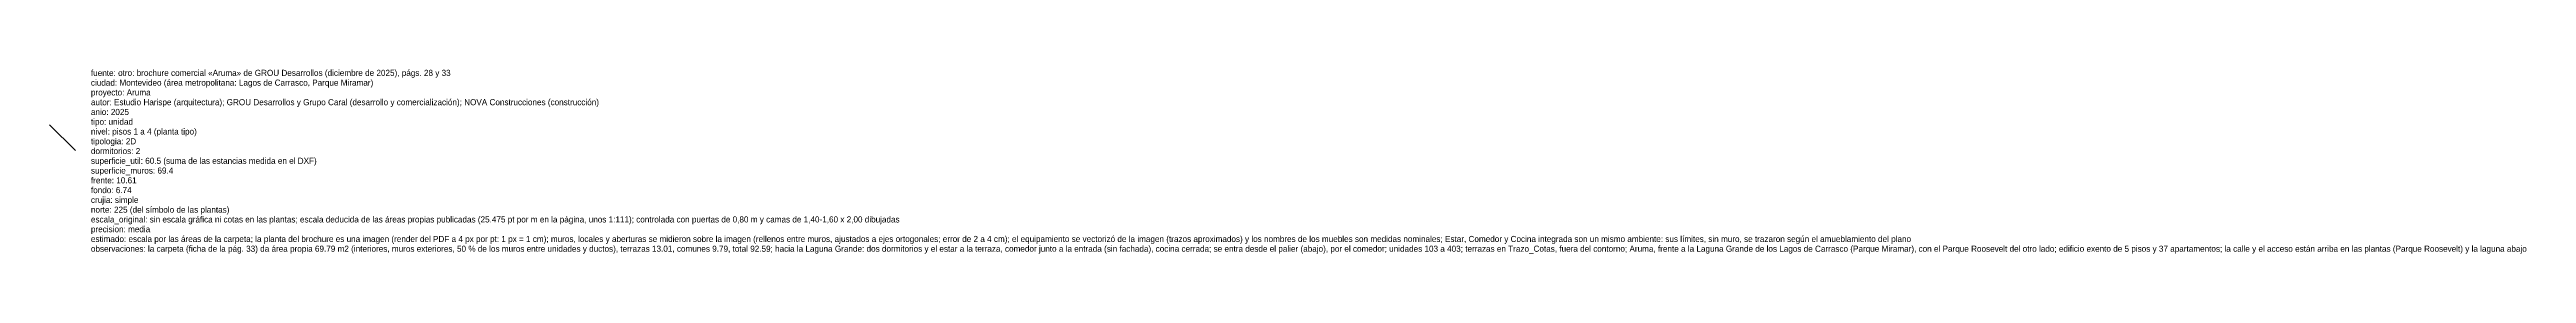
# Model space of a CAD drawing. Header units: metres. Extents: x 0 to 113, y 0 to 9.
# Drawn here: x 11.4 to 113.1, y 1.7 to 9.2 of the extents above; entities that cross this region are included whole.
import ezdxf

# ---------------------------------------------------------------- set-up
doc = ezdxf.new("R2010")
doc.units = ezdxf.units.M
doc.layers.add('Trazo_Datos', color=7, linetype='Continuous')
doc.layers.add('Trazo_Norte', color=1, linetype='Continuous')

msp = doc.modelspace()

# ---------------------------------------------------------------- texts
at = {"layer": 'Trazo_Datos'}
for s, p in [('fuente: otro: brochure comercial «Aruma» de GROU Desarrollos (diciembre de 2025), págs. 28 y 33', (13.11, 8.95)), ('ciudad: Montevideo (área metropolitana: Lagos de Carrasco, Parque Miramar)', (13.11, 8.55)), ('proyecto: Aruma', (13.11, 8.15)), ('autor: Estudio Harispe (arquitectura); GROU Desarrollos y Grupo Caral (desarrollo y comercialización); NOVA Construcciones (construcción)', (13.11, 7.75)), ('anio: 2025', (13.11, 7.35)), ('tipo: unidad', (13.11, 6.95)), ('tipologia: 2D', (13.11, 6.15)), ('nivel: pisos 1 a 4 (planta tipo)', (13.11, 6.55)), ('dormitorios: 2', (13.11, 5.75)), ('superficie_util: 60.5 (suma de las estancias medida en el DXF)', (13.11, 5.35)), ('superficie_muros: 69.4', (13.11, 4.95)), ('frente: 10.61', (13.11, 4.55)), ('fondo: 6.74', (13.11, 4.15)), ('crujia: simple', (13.11, 3.75)), ('escala_original: sin escala gráfica ni cotas en las plantas; escala deducida de las áreas propias publicadas (25.475 pt por m en la página, unos 1:111); controlada con puertas de 0,80 m y camas de 1,40-1,60 x 2,00 dibujadas', (13.11, 2.95)), ('norte: 225 (del símbolo de las plantas)', (13.11, 3.35)), ('estimado: escala por las áreas de la carpeta; la planta del brochure es una imagen (render del PDF a 4 px por pt: 1 px = 1 cm); muros, locales y aberturas se midieron sobre la imagen (rellenos entre muros, ajustados a ejes ortogonales; error de 2 a 4 cm); el equipamiento se vectorizó de la imagen (trazos aproximados) y los nombres de los muebles son medidas nominales; Estar, Comedor y Cocina integrada son un mismo ambiente: sus límites, sin muro, se trazaron según el amueblamiento del plano', (13.11, 2.15)), ('precision: media', (13.11, 2.55)), ('observaciones: la carpeta (ficha de la pág. 33) da área propia 69.79 m2 (interiores, muros exteriores, 50 % de los muros entre unidades y ductos), terrazas 13.01, comunes 9.79, total 92.59; hacia la Laguna Grande: dos dormitorios y el estar a la terraza, comedor junto a la entrada (sin fachada), cocina cerrada; se entra desde el palier (abajo), por el comedor; unidades 103 a 403; terrazas en Trazo_Cotas, fuera del contorno; Aruma, frente a la Laguna Grande de los Lagos de Carrasco (Parque Miramar), con el Parque Roosevelt del otro lado; edificio exento de 5 pisos y 37 apartamentos; la calle y el acceso están arriba en las plantas (Parque Roosevelt) y la laguna abajo', (13.11, 1.75))]:
    msp.add_text(s, height=0.25, dxfattribs=at).set_placement(p)

# ---------------------------------------------------------------- linework, layer by layer
at = {"layer": 'Trazo_Norte'}
msp.add_line((11.41, 6.95), (12.47, 5.89), dxfattribs=at)

msp.set_redraw_order([(e.dxf.handle, doc.entitydb.next_handle()) for e in msp.query("TEXT MTEXT ATTDEF DIMENSION ARC_DIMENSION")])  # texts and dimensions are drawn at this point

doc.saveas('drawing.dxf')
